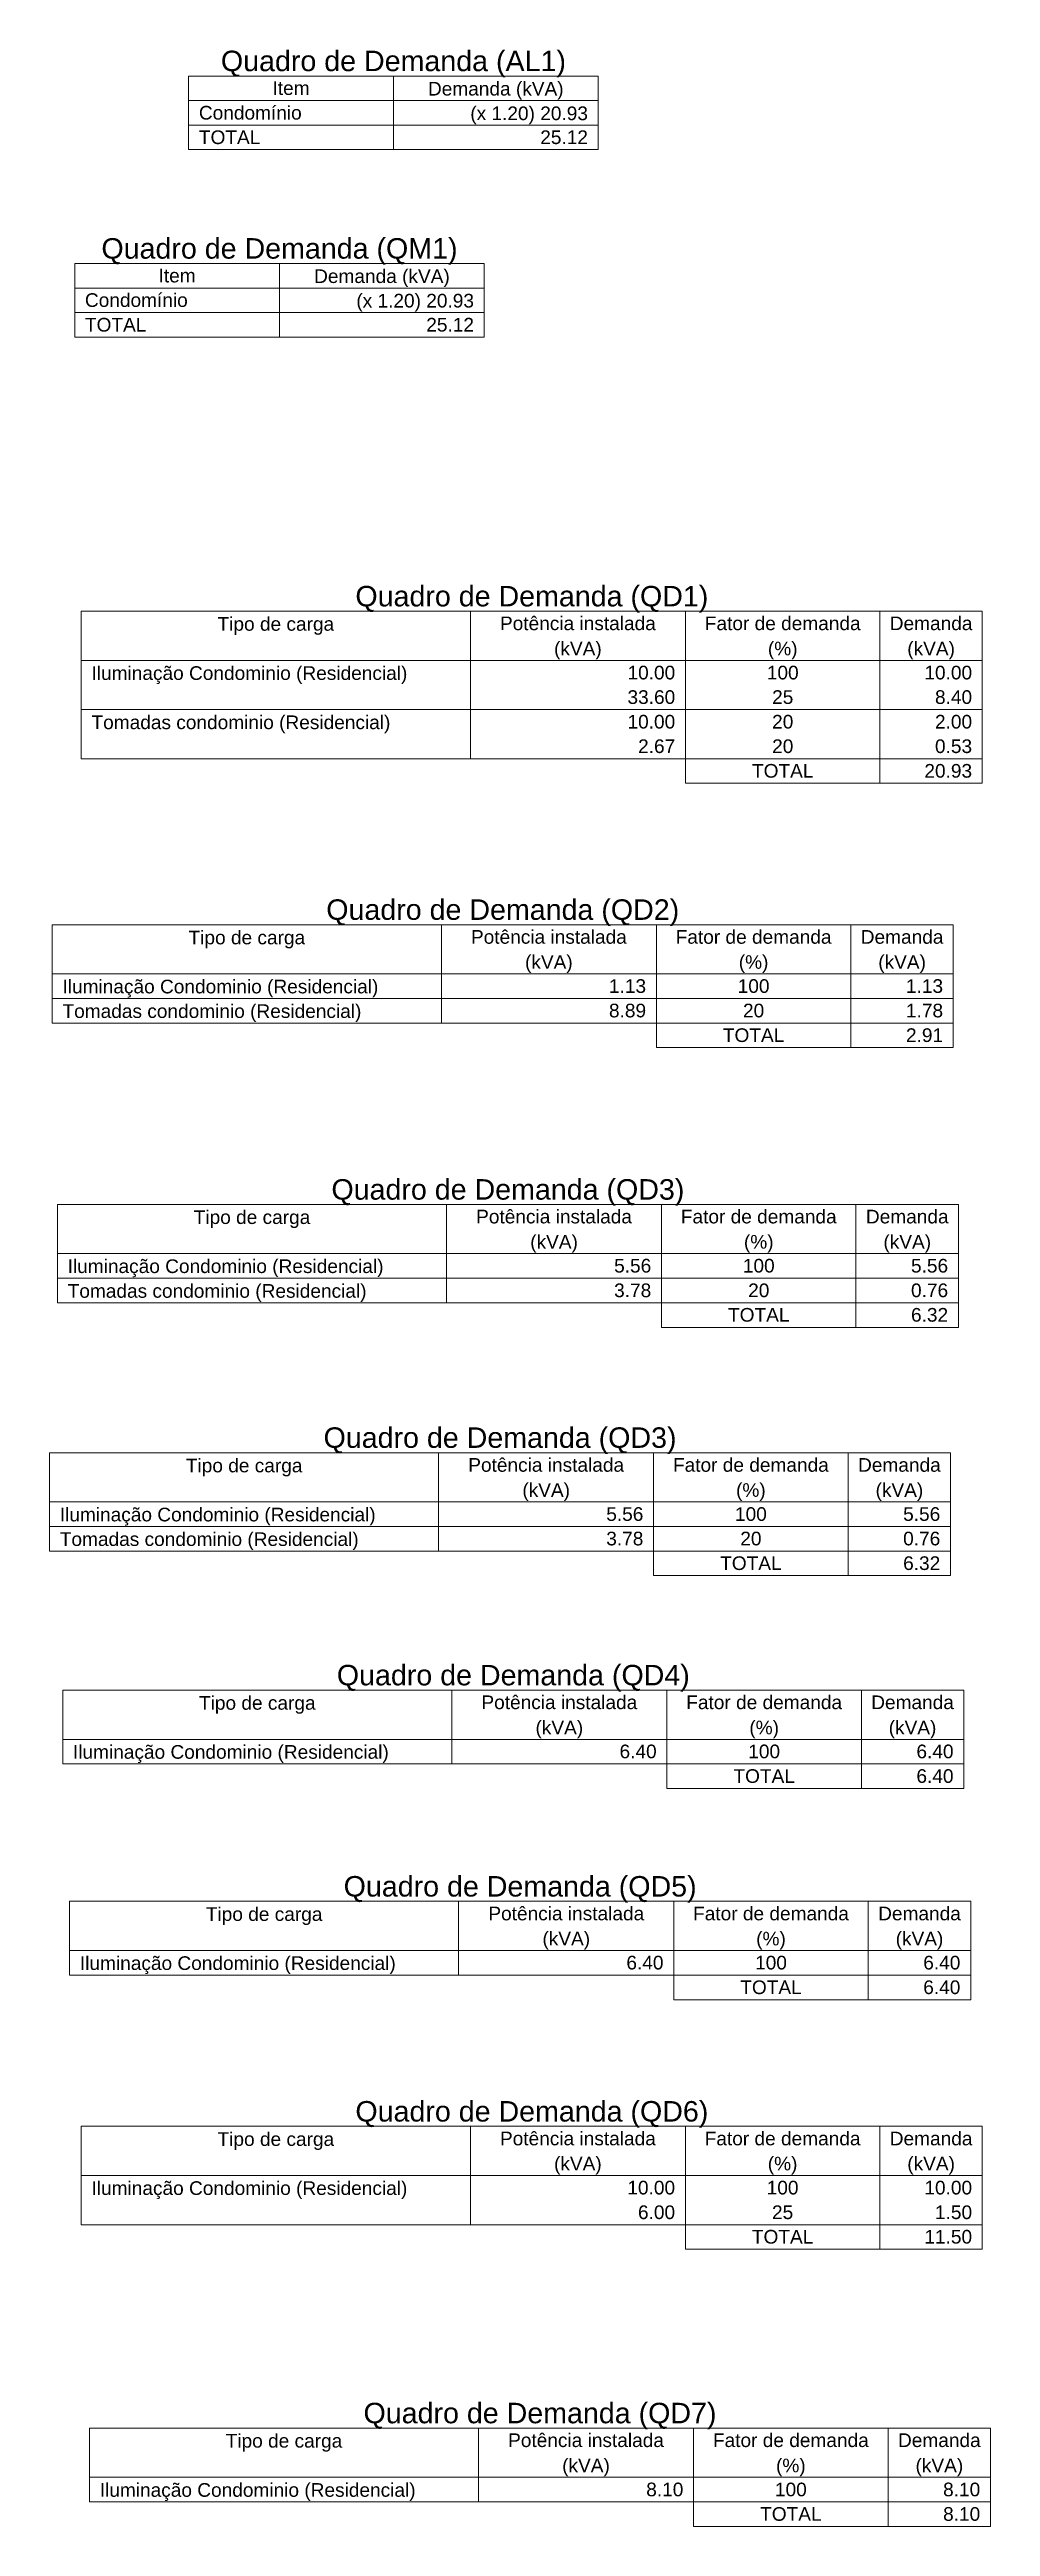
# Model space of a CAD drawing. Header units: millimetres. Extents: x -395 to 1008, y 9 to 692.
# Drawn here: x 86.88 to 94.18, y 66.55 to 85.76 of the extents above; entities that cross this region are included whole.
import ezdxf

# ---------------------------------------------------------------- set-up
doc = ezdxf.new("R2010")
doc.units = ezdxf.units.MM
doc.header["$LTSCALE"] = 0.1
doc.header["$MEASUREMENT"] = 0
doc.layers.add('.40 Interno parede', color=27, linetype='Continuous', lineweight=5)
doc.layers.add('Verde', color=7, linetype='Continuous', true_color=0x136734)
doc.styles.add('Arial', font='arial.ttf')

msp = doc.modelspace()

# ---------------------------------------------------------------- texts
at = {"layer": '.40 Interno parede', "color": 27, "line_spacing_factor": 0.9, "style": 'Arial'}
for s, insert, char_height, width, attachment_point in [('Quadro de Demanda (AL1)', (89.544, 85.544), 0.15885, 5.3075, 8), ('Item', (88.75, 85.406), 0.1059, 0.564, 8), ('Demanda (kVA)', (90.338, 85.371), 0.1059, 2.06299, 8), ('Condomínio', (88.035, 85.215), 0.1059, 1.56371, 7), ('(x 1.20) 20.93', (91.053, 85.18), 0.1059, 1.78942, 9), ('TOTAL', (88.035, 85.025), 0.1059, 0.93457, 7), ('25.12', (91.053, 85.025), 0.1059, 0.72571, 9), ('Quadro de Demanda (QM1)', (88.66, 84.09), 0.15885, 5.47809, 8), ('Item', (87.866, 83.952), 0.1059, 0.564, 8), ('Demanda (kVA)', (89.455, 83.917), 0.1059, 2.06299, 8), ('Condomínio', (87.151, 83.762), 0.1059, 1.56371, 7), ('(x 1.20) 20.93', (90.169, 83.727), 0.1059, 1.78942, 9), ('TOTAL', (87.151, 83.571), 0.1059, 0.93457, 7), ('25.12', (90.169, 83.571), 0.1059, 0.72571, 9), ('Quadro de Demanda (QD1)', (90.618, 81.393), 0.15885, 5.42932, 8), ('Tipo de carga', (88.632, 81.22), 0.1059, 1.77328, 8), ('Potência instalada', (90.975, 81.255), 0.1059, 2.36999, 8), ('Fator de demanda', (92.564, 81.255), 0.1059, 2.36984, 8), ('Demanda', (93.715, 81.255), 0.1059, 1.25742, 8), ('(kVA)', (90.975, 81.029), 0.1059, 0.725, 8), ('(%)', (92.564, 81.029), 0.1059, 0.451, 8), ('(kVA)', (93.715, 81.029), 0.1059, 0.725, 8), ('Iluminação Condominio (Residencial)', (87.202, 80.838), 0.1059, 4.80341, 7), ('10.00', (91.73, 80.873), 0.1059, 0.72571, 9), ('100', (92.564, 80.873), 0.1059, 0.48385, 8), ('10.00', (94.033, 80.873), 0.1059, 0.72571, 9), ('33.60', (91.73, 80.683), 0.1059, 0.72571, 9), ('25', (92.564, 80.683), 0.1059, 0.32257, 8), ('8.40', (94.033, 80.683), 0.1059, 0.56442, 9), ('Tomadas condominio (Residencial)', (87.202, 80.457), 0.1059, 4.54541, 7), ('10.00', (91.73, 80.492), 0.1059, 0.72571, 9), ('20', (92.564, 80.492), 0.1059, 0.32257, 8), ('2.00', (94.033, 80.492), 0.1059, 0.56442, 9), ('2.67', (91.73, 80.302), 0.1059, 0.56442, 9), ('20', (92.564, 80.302), 0.1059, 0.32257, 8), ('0.53', (94.033, 80.302), 0.1059, 0.56442, 9), ('TOTAL', (92.564, 80.111), 0.1059, 0.93457, 8), ('20.93', (94.033, 80.111), 0.1059, 0.72571, 9), ('Quadro de Demanda (QD2)', (90.392, 78.962), 0.15885, 5.42932, 8), ('Tipo de carga', (88.407, 78.788), 0.1059, 1.77328, 8), ('Potência instalada', (90.75, 78.823), 0.1059, 2.36999, 8), ('Fator de demanda', (92.338, 78.823), 0.1059, 2.36984, 8), ('Demanda', (93.49, 78.823), 0.1059, 1.25742, 8), ('(kVA)', (90.75, 78.598), 0.1059, 0.725, 8), ('(%)', (92.338, 78.598), 0.1059, 0.451, 8), ('(kVA)', (93.49, 78.598), 0.1059, 0.725, 8), ('Iluminação Condominio (Residencial)', (86.977, 78.407), 0.1059, 4.80341, 7), ('1.13', (91.504, 78.442), 0.1059, 0.56442, 9), ('100', (92.338, 78.442), 0.1059, 0.48385, 8), ('1.13', (93.808, 78.442), 0.1059, 0.56442, 9), ('Tomadas condominio (Residencial)', (86.977, 78.217), 0.1059, 4.54541, 7), ('8.89', (91.504, 78.252), 0.1059, 0.56442, 9), ('20', (92.338, 78.252), 0.1059, 0.32257, 8), ('1.78', (93.808, 78.252), 0.1059, 0.56442, 9), ('TOTAL', (92.338, 78.061), 0.1059, 0.93457, 8), ('2.91', (93.808, 78.061), 0.1059, 0.56442, 9), ('Quadro de Demanda (QD3)', (90.432, 76.792), 0.15885, 5.42932, 8), ('Tipo de carga', (88.447, 76.619), 0.1059, 1.77328, 8), ('Potência instalada', (90.79, 76.654), 0.1059, 2.36999, 8), ('Fator de demanda', (92.378, 76.654), 0.1059, 2.36984, 8), ('Demanda', (93.53, 76.654), 0.1059, 1.25742, 8), ('(kVA)', (90.79, 76.428), 0.1059, 0.725, 8), ('(%)', (92.378, 76.428), 0.1059, 0.451, 8), ('(kVA)', (93.53, 76.428), 0.1059, 0.725, 8), ('Iluminação Condominio (Residencial)', (87.017, 76.238), 0.1059, 4.80341, 7), ('5.56', (91.544, 76.273), 0.1059, 0.56442, 9), ('100', (92.378, 76.273), 0.1059, 0.48385, 8), ('5.56', (93.847, 76.273), 0.1059, 0.56442, 9), ('Tomadas condominio (Residencial)', (87.017, 76.047), 0.1059, 4.54541, 7), ('3.78', (91.544, 76.082), 0.1059, 0.56442, 9), ('20', (92.378, 76.082), 0.1059, 0.32257, 8), ('0.76', (93.847, 76.082), 0.1059, 0.56442, 9), ('TOTAL', (92.378, 75.892), 0.1059, 0.93457, 8), ('6.32', (93.847, 75.892), 0.1059, 0.56442, 9), ('Quadro de Demanda (QD3)', (90.371, 74.867), 0.15885, 5.42932, 8), ('Tipo de carga', (88.386, 74.693), 0.1059, 1.77328, 8), ('Potência instalada', (90.729, 74.728), 0.1059, 2.36999, 8), ('Fator de demanda', (92.317, 74.728), 0.1059, 2.36984, 8), ('Demanda', (93.469, 74.728), 0.1059, 1.25742, 8), ('(kVA)', (90.729, 74.503), 0.1059, 0.725, 8), ('(%)', (92.317, 74.503), 0.1059, 0.451, 8), ('(kVA)', (93.469, 74.503), 0.1059, 0.725, 8), ('Iluminação Condominio (Residencial)', (86.956, 74.312), 0.1059, 4.80341, 7), ('5.56', (91.483, 74.347), 0.1059, 0.56442, 9), ('100', (92.317, 74.347), 0.1059, 0.48385, 8), ('5.56', (93.786, 74.347), 0.1059, 0.56442, 9), ('Tomadas condominio (Residencial)', (86.956, 74.122), 0.1059, 4.54541, 7), ('3.78', (91.483, 74.157), 0.1059, 0.56442, 9), ('20', (92.317, 74.157), 0.1059, 0.32257, 8), ('0.76', (93.786, 74.157), 0.1059, 0.56442, 9), ('TOTAL', (92.317, 73.966), 0.1059, 0.93457, 8), ('6.32', (93.786, 73.966), 0.1059, 0.56442, 9), ('Quadro de Demanda (QD4)', (90.474, 73.025), 0.15885, 5.42932, 8), ('Potência instalada', (90.831, 72.887), 0.1059, 2.36999, 8), ('Fator de demanda', (92.42, 72.887), 0.1059, 2.36984, 8), ('Demanda', (93.571, 72.887), 0.1059, 1.25742, 8), ('Tipo de carga', (88.488, 72.852), 0.1059, 1.77328, 8), ('Iluminação Condominio (Residencial)', (87.058, 72.471), 0.1059, 4.80341, 7), ('(kVA)', (90.831, 72.661), 0.1059, 0.725, 8), ('6.40', (91.586, 72.506), 0.1059, 0.56442, 9), ('100', (92.42, 72.506), 0.1059, 0.48385, 8), ('(%)', (92.42, 72.661), 0.1059, 0.451, 8), ('(kVA)', (93.571, 72.661), 0.1059, 0.725, 8), ('6.40', (93.889, 72.506), 0.1059, 0.56442, 9), ('TOTAL', (92.42, 72.315), 0.1059, 0.93457, 8), ('6.40', (93.889, 72.315), 0.1059, 0.56442, 9), ('Quadro de Demanda (QD5)', (90.527, 71.387), 0.15885, 5.42932, 8), ('Tipo de carga', (88.541, 71.214), 0.1059, 1.77328, 8), ('Potência instalada', (90.885, 71.249), 0.1059, 2.36999, 8), ('Fator de demanda', (92.473, 71.249), 0.1059, 2.36984, 8), ('Demanda', (93.625, 71.249), 0.1059, 1.25742, 8), ('(kVA)', (90.885, 71.024), 0.1059, 0.725, 8), ('(%)', (92.473, 71.024), 0.1059, 0.451, 8), ('(kVA)', (93.625, 71.024), 0.1059, 0.725, 8), ('Iluminação Condominio (Residencial)', (87.112, 70.833), 0.1059, 4.80341, 7), ('6.40', (91.639, 70.868), 0.1059, 0.56442, 9), ('100', (92.473, 70.868), 0.1059, 0.48385, 8), ('6.40', (93.942, 70.868), 0.1059, 0.56442, 9), ('TOTAL', (92.473, 70.677), 0.1059, 0.93457, 8), ('6.40', (93.942, 70.677), 0.1059, 0.56442, 9), ('Quadro de Demanda (QD6)', (90.618, 69.642), 0.15885, 5.42932, 8), ('Tipo de carga', (88.632, 69.469), 0.1059, 1.77328, 8), ('Potência instalada', (90.975, 69.504), 0.1059, 2.36999, 8), ('Fator de demanda', (92.563, 69.504), 0.1059, 2.36984, 8), ('Demanda', (93.715, 69.504), 0.1059, 1.25742, 8), ('(kVA)', (90.975, 69.279), 0.1059, 0.725, 8), ('(%)', (92.563, 69.279), 0.1059, 0.451, 8), ('(kVA)', (93.715, 69.279), 0.1059, 0.725, 8), ('Iluminação Condominio (Residencial)', (87.202, 69.088), 0.1059, 4.80341, 7), ('10.00', (91.729, 69.123), 0.1059, 0.72571, 9), ('100', (92.563, 69.123), 0.1059, 0.48385, 8), ('10.00', (94.033, 69.123), 0.1059, 0.72571, 9), ('6.00', (91.729, 68.932), 0.1059, 0.56442, 9), ('25', (92.563, 68.932), 0.1059, 0.32257, 8), ('1.50', (94.033, 68.932), 0.1059, 0.56442, 9), ('TOTAL', (92.563, 68.742), 0.1059, 0.93457, 8), ('11.50', (94.033, 68.742), 0.1059, 0.72571, 9), ('Quadro de Demanda (QD7)', (90.681, 67.302), 0.15885, 5.42932, 8), ('Tipo de carga', (88.695, 67.129), 0.1059, 1.77328, 8), ('Potência instalada', (91.038, 67.164), 0.1059, 2.36999, 8), ('Fator de demanda', (92.627, 67.164), 0.1059, 2.36984, 8), ('Demanda', (93.779, 67.164), 0.1059, 1.25742, 8), ('(kVA)', (91.038, 66.938), 0.1059, 0.725, 8), ('(%)', (92.627, 66.938), 0.1059, 0.451, 8), ('(kVA)', (93.779, 66.938), 0.1059, 0.725, 8), ('Iluminação Condominio (Residencial)', (87.266, 66.747), 0.1059, 4.80341, 7), ('8.10', (91.793, 66.782), 0.1059, 0.56442, 9), ('100', (92.627, 66.782), 0.1059, 0.48385, 8), ('8.10', (94.096, 66.782), 0.1059, 0.56442, 9), ('TOTAL', (92.627, 66.592), 0.1059, 0.93457, 8), ('8.10', (94.096, 66.592), 0.1059, 0.56442, 9)]:
    msp.add_mtext(s, dxfattribs=dict(at, insert=insert, char_height=char_height, width=width, attachment_point=attachment_point))

# ---------------------------------------------------------------- linework, layer by layer
at = {"layer": 'Verde', "color": 106, "lineweight": 9}
for p, q in [((87.955, 85.554), (91.132, 85.554)), ((87.955, 85.364), (87.955, 85.554)), ((89.544, 85.364), (89.544, 85.554)), ((91.132, 85.364), (91.132, 85.554)), ((87.955, 85.364), (91.132, 85.364)), ((87.955, 85.173), (87.955, 85.364)), ((89.544, 85.173), (89.544, 85.364)), ((91.132, 85.173), (91.132, 85.364)), ((87.955, 85.173), (91.132, 85.173)), ((87.955, 84.983), (87.955, 85.173)), ((89.544, 84.983), (89.544, 85.173)), ((91.132, 84.983), (91.132, 85.173)), ((87.955, 84.983), (91.132, 84.983)), ((87.072, 84.101), (90.249, 84.101)), ((87.072, 83.91), (87.072, 84.101)), ((88.66, 83.91), (88.66, 84.101)), ((90.249, 83.91), (90.249, 84.101)), ((87.072, 83.91), (90.249, 83.91)), ((87.072, 83.719), (87.072, 83.91)), ((88.66, 83.719), (88.66, 83.91)), ((90.249, 83.719), (90.249, 83.91)), ((87.072, 83.719), (90.249, 83.719)), ((87.072, 83.529), (87.072, 83.719)), ((88.66, 83.529), (88.66, 83.719)), ((90.249, 83.529), (90.249, 83.719)), ((87.072, 83.529), (90.249, 83.529)), ((87.123, 81.403), (94.112, 81.403)), ((87.123, 81.403), (87.123, 80.259)), ((90.141, 81.403), (90.141, 80.259)), ((91.809, 81.403), (91.809, 80.259)), ((93.318, 81.403), (93.318, 80.259)), ((94.112, 81.403), (94.112, 80.259)), ((87.123, 81.022), (94.112, 81.022)), ((87.123, 80.641), (94.112, 80.641)), ((87.123, 80.259), (94.112, 80.259)), ((91.809, 80.069), (91.809, 80.259)), ((93.318, 80.069), (93.318, 80.259)), ((94.112, 80.069), (94.112, 80.259)), ((91.809, 80.069), (94.112, 80.069)), ((86.897, 78.972), (93.887, 78.972)), ((86.897, 78.972), (86.897, 78.209)), ((89.916, 78.972), (89.916, 78.209)), ((91.584, 78.972), (91.584, 78.209)), ((93.093, 78.972), (93.093, 78.209)), ((93.887, 78.972), (93.887, 78.209)), ((86.897, 78.591), (93.887, 78.591)), ((86.897, 78.4), (93.887, 78.4)), ((86.897, 78.209), (93.887, 78.209)), ((91.584, 78.019), (91.584, 78.209)), ((93.093, 78.019), (93.093, 78.209)), ((93.887, 78.019), (93.887, 78.209)), ((91.584, 78.019), (93.887, 78.019)), ((86.937, 76.802), (93.927, 76.802)), ((86.937, 76.802), (86.937, 76.04)), ((89.955, 76.802), (89.955, 76.04)), ((91.623, 76.802), (91.623, 76.04)), ((93.132, 76.802), (93.132, 76.04)), ((93.927, 76.802), (93.927, 76.04)), ((86.937, 76.421), (93.927, 76.421)), ((86.937, 76.231), (93.927, 76.231)), ((86.937, 76.04), (93.927, 76.04)), ((91.623, 75.849), (91.623, 76.04)), ((93.132, 75.849), (93.132, 76.04)), ((93.927, 75.849), (93.927, 76.04)), ((91.623, 75.849), (93.927, 75.849)), ((86.876, 74.877), (93.866, 74.877)), ((86.876, 74.877), (86.876, 74.114)), ((89.894, 74.877), (89.894, 74.114)), ((91.562, 74.877), (91.562, 74.114)), ((93.071, 74.877), (93.071, 74.114)), ((93.866, 74.877), (93.866, 74.114)), ((86.876, 74.496), (93.866, 74.496)), ((86.876, 74.305), (93.866, 74.305)), ((86.876, 74.114), (93.866, 74.114)), ((91.562, 73.924), (91.562, 74.114)), ((93.071, 73.924), (93.071, 74.114)), ((93.866, 73.924), (93.866, 74.114)), ((91.562, 73.924), (93.866, 73.924)), ((86.979, 73.035), (93.968, 73.035)), ((86.979, 73.035), (86.979, 72.463)), ((89.997, 73.035), (89.997, 72.463)), ((91.665, 73.035), (91.665, 72.463)), ((93.174, 73.035), (93.174, 72.463)), ((93.968, 73.035), (93.968, 72.463)), ((86.979, 72.654), (93.968, 72.654)), ((86.979, 72.463), (93.968, 72.463)), ((91.665, 72.273), (91.665, 72.463)), ((93.174, 72.273), (93.174, 72.463)), ((93.968, 72.273), (93.968, 72.463)), ((91.665, 72.273), (93.968, 72.273)), ((87.032, 71.398), (94.022, 71.398)), ((87.032, 71.398), (87.032, 70.826)), ((90.05, 71.398), (90.05, 70.826)), ((91.718, 71.398), (91.718, 70.826)), ((93.227, 71.398), (93.227, 70.826)), ((94.022, 71.398), (94.022, 70.826)), ((87.032, 71.016), (94.022, 71.016)), ((87.032, 70.826), (94.022, 70.826)), ((91.718, 70.635), (91.718, 70.826)), ((93.227, 70.635), (93.227, 70.826)), ((94.022, 70.635), (94.022, 70.826)), ((91.718, 70.635), (94.022, 70.635)), ((87.123, 69.653), (94.112, 69.653)), ((87.123, 69.653), (87.123, 68.89)), ((90.141, 69.653), (90.141, 68.89)), ((91.809, 69.653), (91.809, 68.89)), ((93.318, 69.653), (93.318, 68.89)), ((94.112, 69.653), (94.112, 68.89)), ((87.123, 69.271), (94.112, 69.271)), ((87.123, 68.89), (94.112, 68.89)), ((91.809, 68.7), (91.809, 68.89)), ((93.318, 68.7), (93.318, 68.89)), ((94.112, 68.7), (94.112, 68.89)), ((91.809, 68.7), (94.112, 68.7)), ((87.186, 67.312), (94.176, 67.312)), ((87.186, 67.312), (87.186, 66.74)), ((90.204, 67.312), (90.204, 66.74)), ((91.872, 67.312), (91.872, 66.74)), ((93.381, 67.312), (93.381, 66.74)), ((94.176, 67.312), (94.176, 66.74)), ((87.186, 66.931), (94.176, 66.931)), ((87.186, 66.74), (94.176, 66.74)), ((91.872, 66.55), (91.872, 66.74)), ((93.381, 66.55), (93.381, 66.74)), ((94.176, 66.55), (94.176, 66.74)), ((91.872, 66.55), (94.176, 66.55))]:
    msp.add_line(p, q, dxfattribs=at)

msp.set_redraw_order([(e.dxf.handle, doc.entitydb.next_handle()) for e in msp.query("TEXT MTEXT ATTDEF DIMENSION ARC_DIMENSION")])  # texts and dimensions are drawn at this point

doc.saveas('drawing.dxf')
